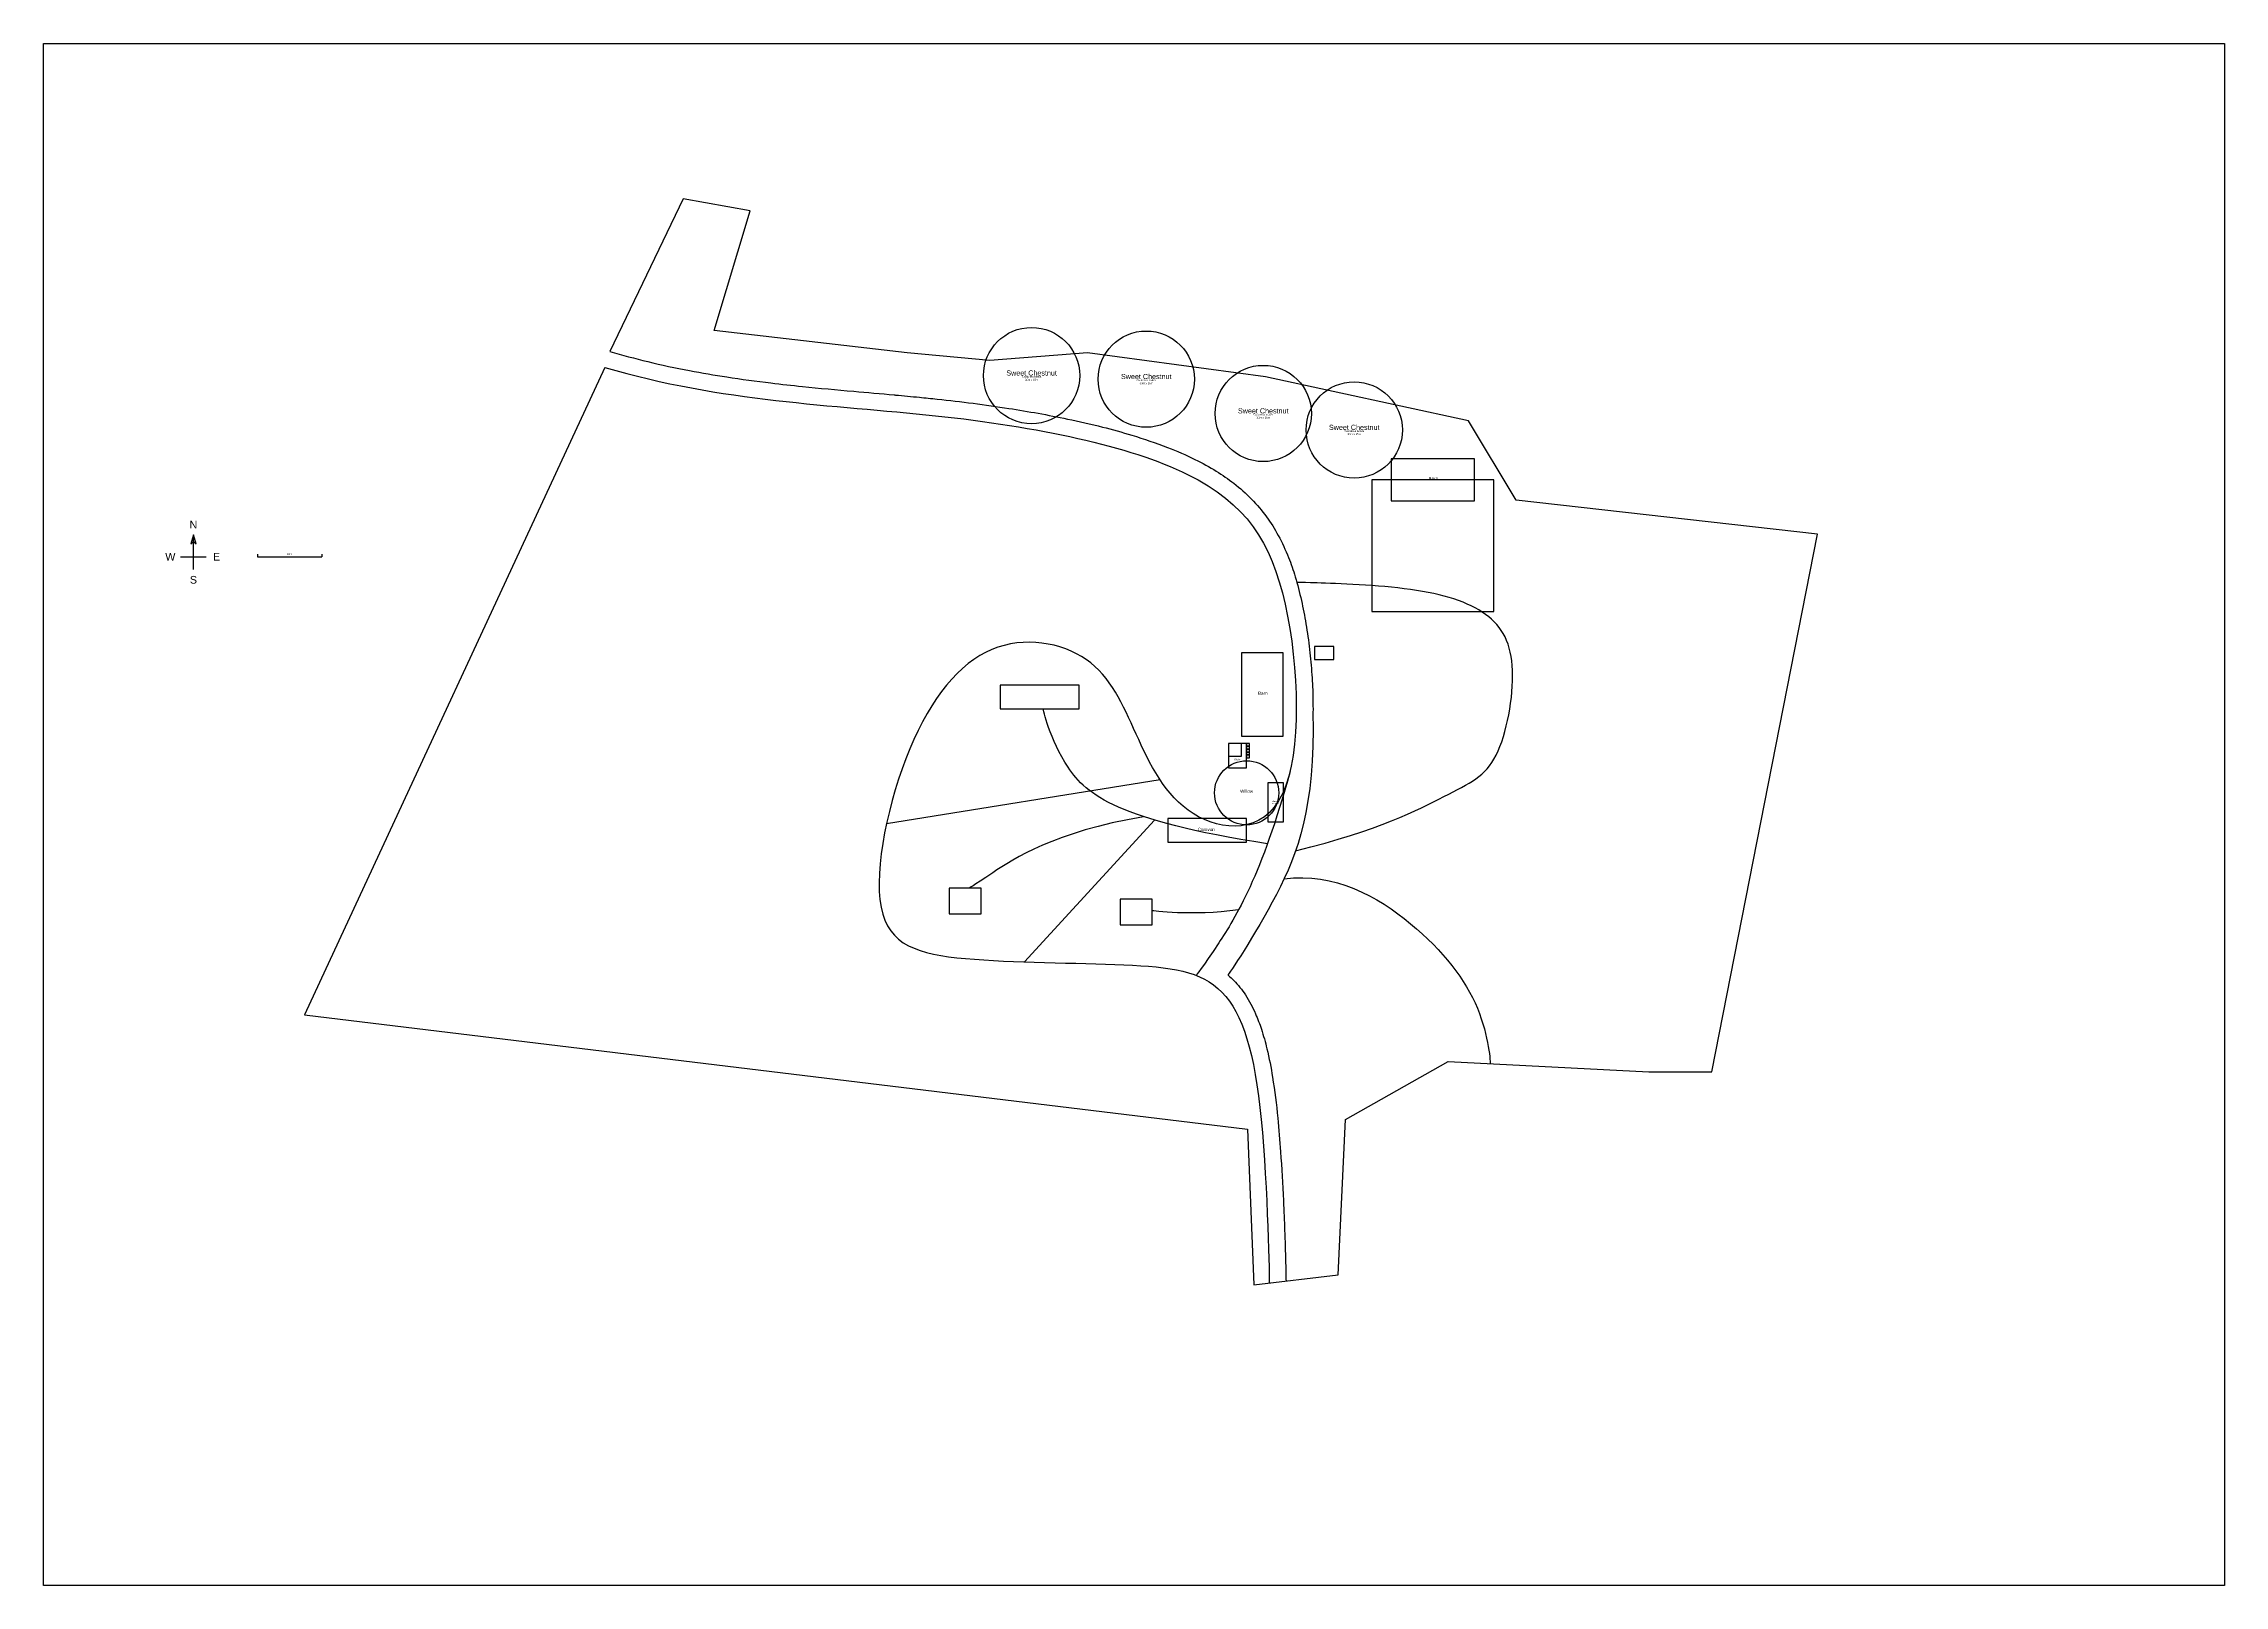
# Model space of a CAD drawing. Header units: metres. Extents: x 0 to 340, y 0 to 240.
import ezdxf

# ---------------------------------------------------------------- set-up
doc = ezdxf.new("R2010")
doc.units = ezdxf.units.M
for name, color, linetype, lineweight, true_color in [('0temp', 4, 'Continuous', 25, 0x00ffff), ('Areas', 2, 'Continuous', 25, 0xffff00), ('Boundary', 1, 'Continuous', 25, 0xff0000), ('Buildings', 6, 'Continuous', 25, 0xff00ff), ('Legend', 40, 'Continuous', 25, 0xffbb00), ('Plant - Tree', 3, 'Continuous', 25, 0x00ff00), ('Plant label', 30, 'Continuous', 25, 0xff7f00), ('Structures', 216, 'Continuous', 25, 0x800080), ('xSatellite', 178, 'Continuous', 25, 0x000000)]:
    doc.layers.add(name, color=color, linetype=linetype, lineweight=lineweight, true_color=true_color)
doc.styles.add('textstyle12', font='')
doc.styles.add('textstyle13', font='')
doc.styles.add('textstyle15', font='')
doc.styles.add('textstyle16', font='')
doc.styles.add('textstyle17', font='')
doc.styles.add('textstyle18', font='')
doc.styles.add('textstyle19', font='')
doc.styles.add('textstyle22', font='')
doc.styles.add('textstyle23', font='')
doc.styles.add('textstyle24', font='')
doc.styles.add('textstyle25', font='')
doc.styles.add('textstyle26', font='')
doc.styles.add('textstyle27', font='')
doc.styles.get('textstyle12').set_extended_font_data('Arial')
doc.styles.get('textstyle13').set_extended_font_data('Arial')
doc.styles.get('textstyle15').set_extended_font_data('Arial')
doc.styles.get('textstyle16').set_extended_font_data('Arial')
doc.styles.get('textstyle17').set_extended_font_data('Arial')
doc.styles.get('textstyle18').set_extended_font_data('Arial')
doc.styles.get('textstyle19').set_extended_font_data('Arial')
doc.styles.get('textstyle22').set_extended_font_data('Arial')
doc.styles.get('textstyle23').set_extended_font_data('Arial')
doc.styles.get('textstyle24').set_extended_font_data('Arial')
doc.styles.get('textstyle25').set_extended_font_data('Arial')
doc.styles.get('textstyle26').set_extended_font_data('Arial')
doc.styles.get('textstyle27').set_extended_font_data('Arial')
picture_1 = doc.add_image_def('image1.jpg', size_in_pixel=(938, 663))

# ---------------------------------------------------------------- blocks, each defined once
blk = doc.blocks.new('Building - Barn')
at = {"layer": 'Buildings', "flags": 128}
blk.add_lwpolyline([(-3.32, -6.46), (3.18, -6.46), (3.18, 6.54), (-3.32, 6.54)], close=True, dxfattribs=at)
at = {"layer": 'Buildings', "insert": (0, 0), "char_height": 0.5, "attachment_point": 8, "line_spacing_factor": 0.971628, "style": 'textstyle12'}
blk.add_mtext('\\c32767;Barn', dxfattribs=at)
blk = doc.blocks.new('Structure - caravan')
at = {"layer": 'Structures', "flags": 128}
blk.add_lwpolyline([(0, 0), (12.3, 0), (12.3, 3.7), (0, 3.7)], close=True, dxfattribs=at)
at = {"layer": 'Buildings', "insert": (6, 1.75), "char_height": 0.5, "attachment_point": 8, "line_spacing_factor": 0.971628, "style": 'textstyle22'}
blk.add_mtext('\\c32767;Caravan', dxfattribs=at)
blk = doc.blocks.new('Legend')
at = {"layer": 'Legend'}
for p, q in [((-2, 0), (2, 0)), ((10, 0.4), (10, 0)), ((10, 0), (20, 0)), ((20, 0.4), (20, 0))]:
    blk.add_line(p, q, dxfattribs=at)
for points in [[(-0.01, 2.4), (0.4, 1.99), (0, 3.4), (-0.01, 3.43), (-0.42, 1.99), (-0.01, 2.4)], [(0, -2), (0, 3.4)]]:
    blk.add_lwpolyline(points, dxfattribs=at)
for s, insert, char_height, attachment_point, style in [('N', (0, 5), 1.2, 5, 'textstyle16'), ('W', (-3.6, 0), 1.2, 5, 'textstyle17'), ('E', (3.6, 0), 1.2, 5, 'textstyle18'), ('10m', (14.99, 0.57), 0.3, 2, 'textstyle15'), ('S', (0, -3.6), 1.2, 5, 'textstyle19')]:
    blk.add_mtext(s, dxfattribs=dict(at, insert=insert, char_height=char_height, attachment_point=attachment_point, style=style))
blk = doc.blocks.new('Building - Shipping container')
at = {"layer": 'Buildings', "flags": 128}
blk.add_lwpolyline([(-1.2, -3.05), (1.2, -3.05), (1.2, 3.05), (-1.2, 3.05)], close=True, dxfattribs=at)
at = {"layer": 'Buildings', "insert": (0, -0.25), "char_height": 0.2, "attachment_point": 8, "line_spacing_factor": 0.971628, "style": 'textstyle13'}
blk.add_mtext('\\c32767;Shipping\\Pcontainer', dxfattribs=at)
blk = doc.blocks.new('Structure - Water block')
at = {"layer": 'Structures', "flags": 128}
for points in [[(0, 0), (2.8, 0), (2.8, 3.8), (0, 3.8)], [(2.8, 3.35), (3.25, 3.35), (3.25, 3.8), (2.8, 3.8)], [(2.8, 2.9), (3.25, 2.9), (3.25, 3.35), (2.8, 3.35)], [(2.8, 2.45), (3.25, 2.45), (3.25, 2.9), (2.8, 2.9)], [(2.8, 2), (3.25, 2), (3.25, 2.45), (2.8, 2.45)], [(2.8, 1.55), (3.25, 1.55), (3.25, 2), (2.8, 2)]]:
    blk.add_lwpolyline(points, close=True, dxfattribs=at)
at = {"layer": 'Structures', "color": 5, "true_color": 0x0000ff, "flags": 128}
blk.add_lwpolyline([(0, 1.8), (2, 1.8), (2, 3.8), (0, 3.8)], close=True, dxfattribs=at)
at = {"layer": 'Buildings', "insert": (1.4, 1.15), "char_height": 0.3, "attachment_point": 8, "line_spacing_factor": 0.971628, "style": 'textstyle23'}
blk.add_mtext('\\c32767;Water', dxfattribs=at)
blk = doc.blocks.new('Tree - Castanea sativa')
at = {"layer": 'Plant - Tree'}
blk.add_circle((0, 0), 7.5, dxfattribs=at)
at = {"layer": 'Plant - Tree', "insert": (0, 0), "char_height": 0.8, "attachment_point": 8, "line_spacing_factor": 0.971628, "style": 'textstyle25'}
blk.add_mtext('\\c32767;Sweet Chestnut', dxfattribs=at)
at = {"layer": 'Plant label', "insert": (0, 0), "char_height": 0.3, "attachment_point": 2, "line_spacing_factor": 0.971628, "style": 'textstyle24'}
blk.add_mtext('\\c32767;Castanea sativa\\P30m x 15m', dxfattribs=at)

msp = doc.modelspace()

# ---------------------------------------------------------------- linework, layer by layer
at = {"layer": '0temp'}
for p, q in [((173.99, 125.52), (131.35, 118.64)), ((152.87, 97.14), (173.1, 119.24))]:
    msp.add_line(p, q, dxfattribs=at)
at = {"layer": '0temp', "flags": 128}
for points in [[(210, 175.5), (210, 169), (223, 169), (223, 175.5)], [(149.08, 136.56), (161.38, 136.56), (161.38, 140.26), (149.08, 140.26)], [(141.1, 104.61), (146.1, 104.61), (146.1, 108.61), (141.1, 108.61)], [(167.75, 102.9), (172.75, 102.9), (172.75, 106.9), (167.75, 106.9)]]:
    msp.add_lwpolyline(points, close=True, dxfattribs=at)
at = {"layer": '0temp', "color": 2, "true_color": 0xffff00}
for points in [[(190.72, 115.55), (167.37, 119.18), (157.78, 127.07), (155.75, 136.56), (155.75, 136.56)], [(171.43, 119.76), (157.46, 117.37), (144.99, 109.06), (144.24, 108.63), (144.24, 108.63)], [(186.22, 105.24), (178.88, 104.26), (172.75, 105.12), (172.75, 105.12)]]:
    msp.add_open_spline(points, degree=3, dxfattribs=at)
at = {"layer": '0temp'}
msp.add_open_spline([(194.24, 126.8), (189.86, 110.66), (181.54, 97.34), (179.6, 95.04), (179.6, 95.04)], degree=3, dxfattribs=at)
at = {"layer": 'Areas', "flags": 128}
for points in [[(88.22, 192.27, 0.012879), (94.14, 190.68, 0.011887), (100.64, 189.27, 0.009456), (106.45, 188.28, 0.008035), (113.35, 187.34, 0.004796), (118.26, 186.8, 0.002973), (126.24, 186.05, -0.000014), (132.57, 185.49, -0.000563), (132.74, 185.47, -0.001739), (136.49, 185.12, -0.002369), (139.26, 184.84, -0.011224), (150.43, 183.38, -0.013722), (159.55, 181.73, -0.010041), (165, 180.48, -0.011856), (169.6, 179.2, -0.017879), (175.16, 177.3, -0.023014), (179.43, 175.43, -0.023305), (182.75, 173.6, -0.027298), (185.48, 171.71, -0.034213), (188.26, 169.23, -0.035943), (190.57, 166.5, -0.033586), (192.41, 163.58, -0.02998), (194.01, 160.15, -0.021457), (195.05, 157.15, -0.017454), (196.01, 153.46, -0.013774), (196.72, 149.82, -0.01251), (197.29, 145.81, -0.011922), (197.65, 141.88, -0.012423), (197.81, 138.09, -0.007687), (197.82, 135.98)], [(184.58, 95.09, -0.023376), (185.49, 94.24, -0.050011), (187.28, 92, -0.040258), (188.86, 89.06, -0.024582), (189.78, 86.65, -0.019271), (190.64, 83.61, -0.020693), (191.52, 79.18, -0.014195), (192.33, 72.82, -0.007659), (192.77, 67.55, -0.005293), (193.21, 59.98, -0.001785), (193.34, 56.88, -0.001664), (193.46, 53.57, -0.001673), (193.57, 49.78, -0.002443), (193.62, 47.43)]]:
    msp.add_lwpolyline(points, format="xyb", dxfattribs=at)
msp.add_lwpolyline([(207, 151.75), (226, 151.75), (226, 172.25), (207, 172.25)], close=True, dxfattribs=at)
at = {"layer": 'Areas'}
for points in [[(87.48, 189.78), (105.64, 184.39), (140.56, 183.51), (183.48, 174.62), (195.21, 156.59), (196.54, 116.36), (177.09, 118.05), (170, 133), (164.48, 145.85), (147, 149), (134, 133), (127, 101), (141, 97), (171, 97), (185.06, 95.14), (190.54, 77.01), (191.02, 47.13), (191.02, 47.13)], [(195.12, 114.46), (208.21, 117.67), (220, 124), (227, 127), (230.12, 144.09), (226, 152), (214.21, 155.68), (195.3, 156.28), (195.3, 156.28), (195.3, 156.28)], [(197.82, 135.98), (198.12, 121.16), (192.9, 107.19), (184.58, 95.09), (184.58, 95.09)], [(193.33, 110.08), (201.18, 111.15), (214.65, 103.46), (225.09, 89.76), (225.46, 81.27), (225.46, 81.27)]]:
    msp.add_open_spline(points, degree=3, dxfattribs=at)
at = {"layer": 'Boundary'}
for p, q in [((99.68, 216.05), (88.22, 192.27)), ((110.13, 214.17), (99.68, 216.05)), ((104.5, 195.5), (110.13, 214.17)), ((134.57, 192.02), (104.5, 195.5)), ((147.46, 190.85), (134.57, 192.02)), ((162.7, 192.02), (147.46, 190.85)), ((190.42, 188.29), (162.7, 192.02)), ((87.48, 189.78), (40.67, 88.92)), ((222.07, 181.47), (190.42, 188.29)), ((229.46, 169.1), (222.07, 181.47)), ((276.43, 163.78), (229.46, 169.1)), ((260, 80), (276.43, 163.78)), ((40.67, 88.92), (187.61, 71.06)), ((202.9, 72.61), (218.91, 81.6)), ((218.91, 81.6), (250.16, 80.04)), ((250.16, 80.04), (260, 80)), ((201.72, 48.39), (202.9, 72.61)), ((187.61, 71.06), (188.61, 46.84)), ((188.61, 46.84), (201.72, 48.39))]:
    msp.add_line(p, q, dxfattribs=at)
at = {"layer": 'Buildings', "flags": 128}
msp.add_lwpolyline([(198.08, 144.28), (201.08, 144.28), (201.08, 146.28), (198.08, 146.28)], close=True, dxfattribs=at)
at = {"layer": 'Plant - Tree'}
msp.add_circle((187.48, 123.48), 5, dxfattribs=at)

# ---------------------------------------------------------------- block references
at = {"layer": '0temp'}
for p in [(153.97, 188.49), (171.84, 187.94), (190.07, 182.59), (204.25, 180.02)]:
    msp.add_blockref('Tree - Castanea sativa', p, dxfattribs=at)
at = {"layer": 'Buildings'}
for name, p in [('Building - Barn', (190, 138.75)), ('Structure - Water block', (184.68, 127.38)), ('Building - Shipping container', (192, 122)), ('Structure - caravan', (175.18, 115.78))]:
    msp.add_blockref(name, p, dxfattribs=at)
at = {"layer": 'Legend'}
msp.add_blockref('Legend', (23.35, 160.27), dxfattribs=at)

# ---------------------------------------------------------------- texts
at = {"layer": 'Buildings', "insert": (216.57, 172.21), "char_height": 0.5, "attachment_point": 8, "line_spacing_factor": 0.971628, "style": 'textstyle27'}
msp.add_mtext('\\c32767;Barn', dxfattribs=at)
at = {"layer": 'Plant - Tree', "insert": (187.48, 123.48), "char_height": 0.5, "attachment_point": 8, "line_spacing_factor": 0.971628, "style": 'textstyle26'}
msp.add_mtext('\\c32767;Willow', dxfattribs=at)

# ---------------------------------------------------------------- pictures from other files: only their frames are drawn
at = {"layer": 'xSatellite'}
image = msp.add_image(picture_1, insert=(0, 0), size_in_units=(339.86, 240.22), dxfattribs=at)
image.dxf.flags = 7

doc.saveas('drawing.dxf')
